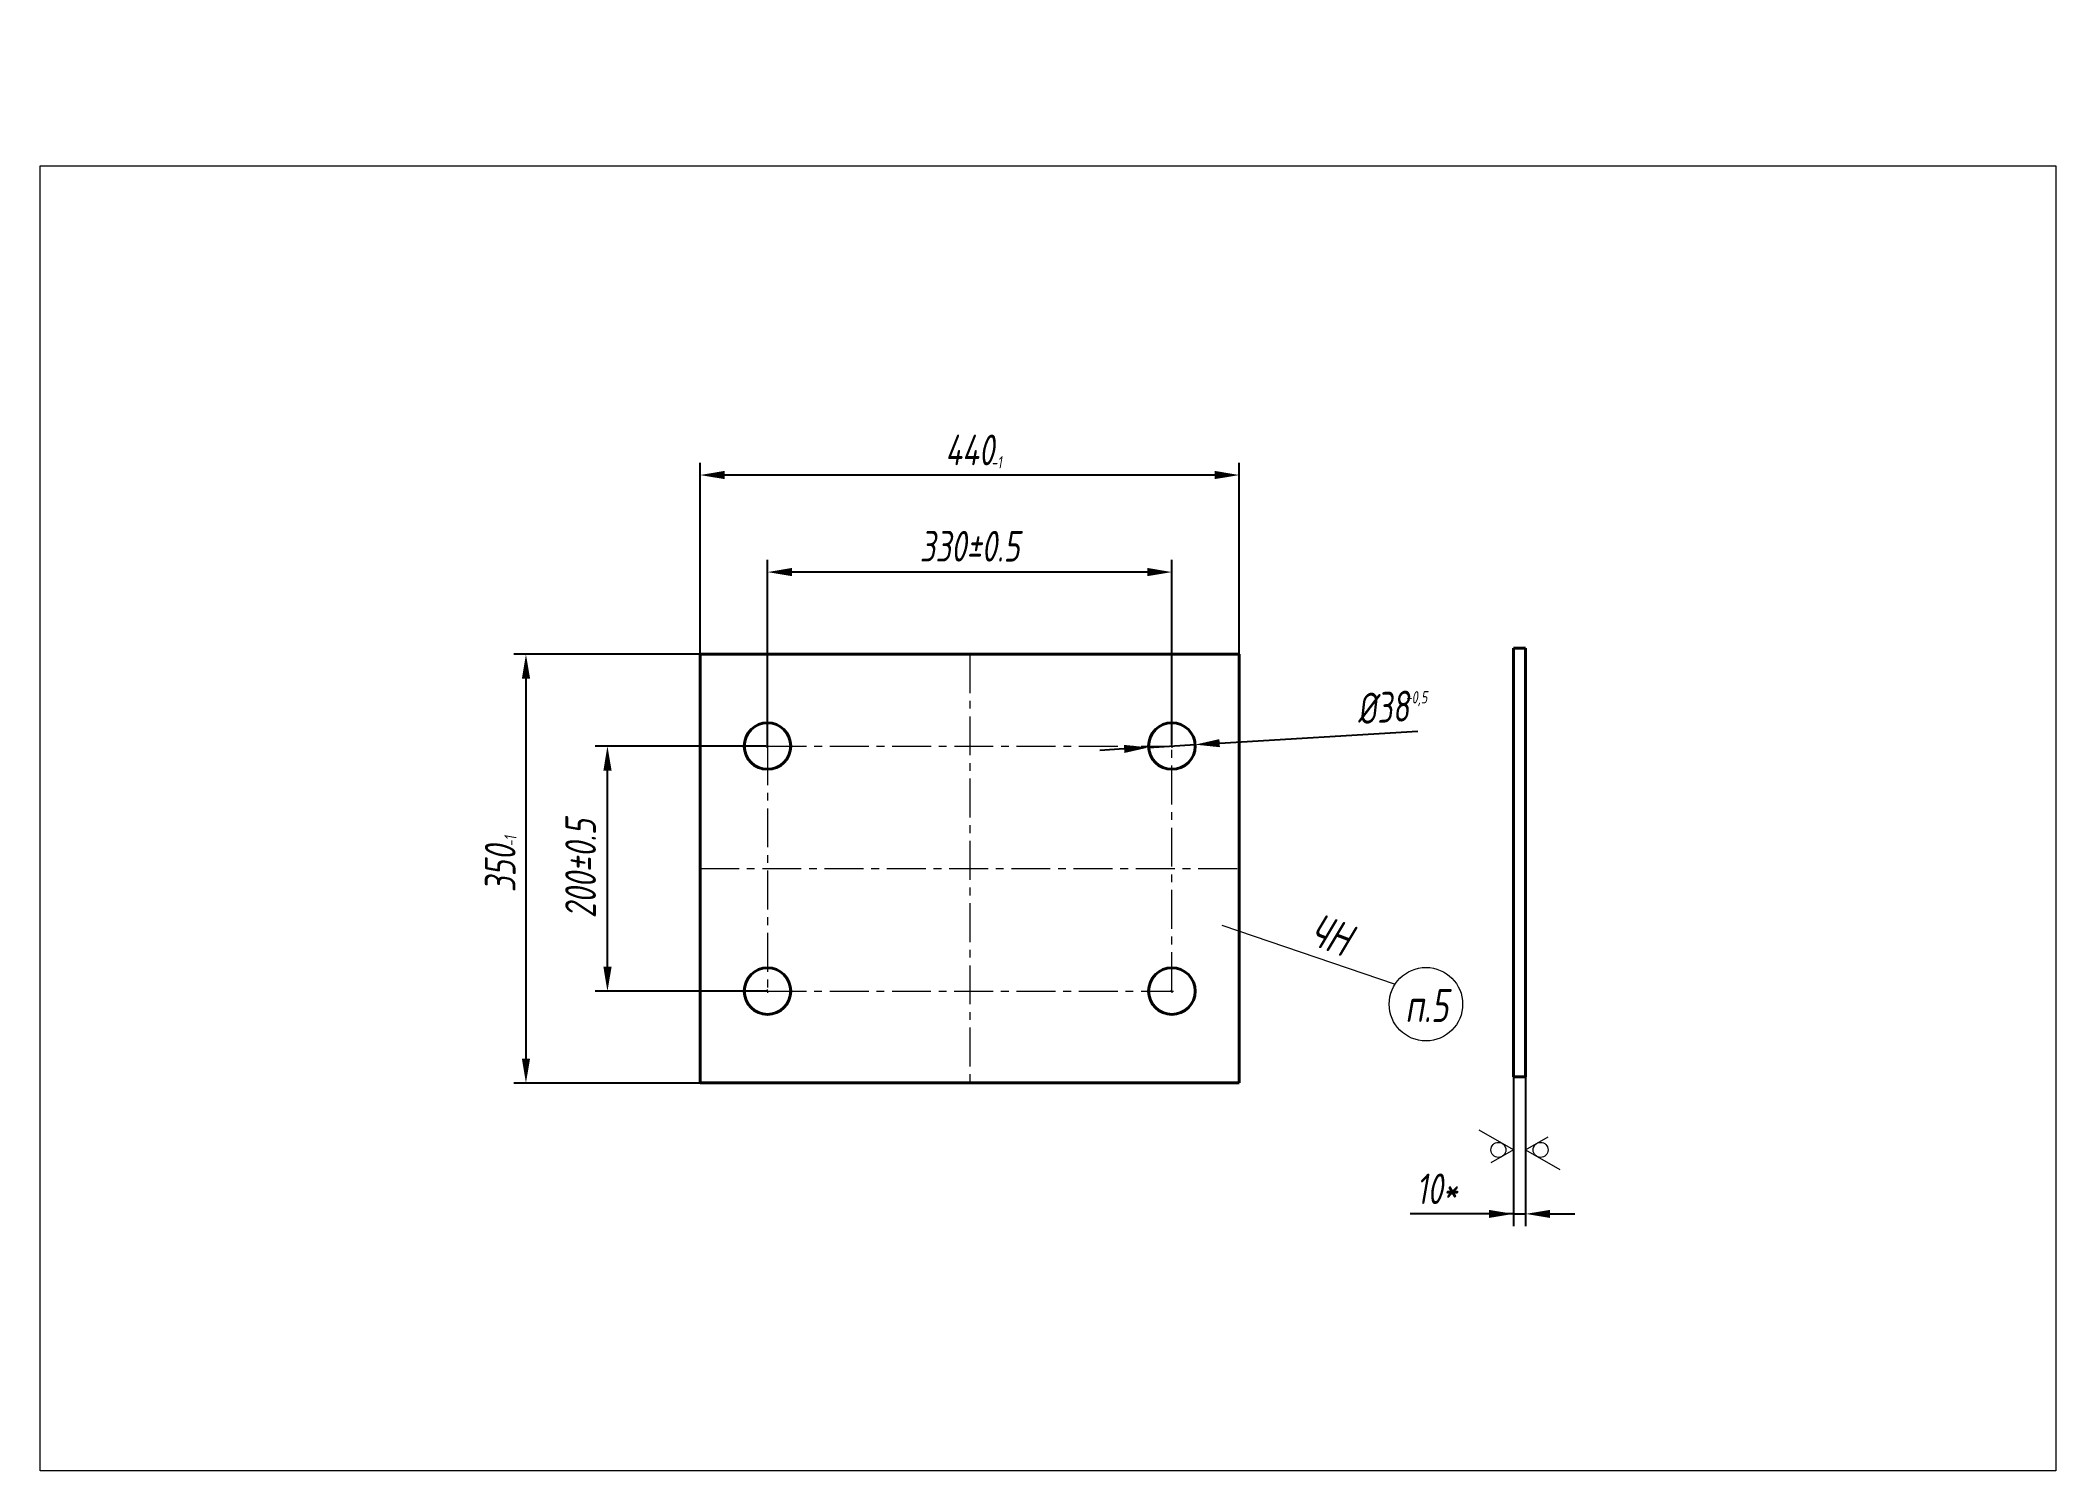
# Model space of a CAD drawing. Header units: millimetres. Extents: x 2336 to 4117, y 14795 to 41339.
# Drawn here: x 2472 to 4117, y 18832 to 20000 of the extents above; entities that cross this region are included whole.
import ezdxf

# ---------------------------------------------------------------- set-up
doc = ezdxf.new("R2010")
doc.units = ezdxf.units.MM
doc.linetypes.add('CENTER', pattern=[50.8, 31.75, -6.35, 6.35, -6.35])
doc.layers.add('РАЗМЕРЫ', color=7, linetype='Continuous', lineweight=18)
doc.styles.get("Standard").update_dxf_attribs({"font": 'simplex.shx', "width": 0.7, "oblique": 10})
doc.dimstyles.new('Stand2', dxfattribs={"dimtxt": 10, "dimasz": 8, "dimexe": 4, "dimexo": 0, "dimgap": 4, "dimtad": 1, "dimdec": 0, "dimzin": 0, "dimdsep": 46, "dimtxsty": 'Standard', "dimcen": 0, "dimadec": 0, "dimazin": 0, "dimtfac": 1, "dimtdec": 0, "dimtmove": 0, "dimatfit": 3, "dimfxl": 0.18, "dimtolj": 1, "dimtzin": 0, "dimarcsym": 0})
doc.dimstyles.new('Stand5', dxfattribs={"dimtxt": 25, "dimasz": 20, "dimexe": 10, "dimexo": 0, "dimgap": 8, "dimtad": 1, "dimdec": 0, "dimzin": 0, "dimdsep": 46, "dimtxsty": 'Standard', "dimcen": 0, "dimadec": 0, "dimazin": 0, "dimtfac": 1, "dimtdec": 0, "dimtmove": 0, "dimatfit": 3, "dimfxl": 0.18, "dimtolj": 1, "dimtzin": 0, "dimarcsym": 0})

msp = doc.modelspace()

# ---------------------------------------------------------------- blocks, each defined once
blk = doc.blocks.new('SW_CENTERMARKSYMBOL_0')
at = {"color": 0, "linetype": 'Continuous', "lineweight": 0}
for p, q in [((-0.4, 0), (-1.4, 0)), ((0, 0), (-0.2, 0)), ((0, 0.4), (0, 1.4)), ((0, 0), (0, 0.2)), ((0, 0), (0, -0.2)), ((0, 0), (0.2, 0)), ((0.4, 0), (1.4, 0)), ((0, -0.4), (0, -1.4))]:
    blk.add_line(p, q, dxfattribs=at)
blk = doc.blocks.new('SW_CENTERMARKSYMBOL_1')
at = {"color": 0, "linetype": 'Continuous', "lineweight": 0}
for p, q in [((-0.4, 0), (-1.4, 0)), ((0, 0), (-0.2, 0)), ((0, 0.4), (0, 1.4)), ((0, 0), (0, 0.2)), ((0, 0), (0, -0.2)), ((0, 0), (0.2, 0)), ((0.4, 0), (1.4, 0)), ((0, -0.4), (0, -1.4))]:
    blk.add_line(p, q, dxfattribs=at)
blk = doc.blocks.new('SW_CENTERMARKSYMBOL_2')
at = {"color": 0, "linetype": 'Continuous', "lineweight": 0}
for p, q in [((-0.4, 0), (-1.4, 0)), ((0, 0), (-0.2, 0)), ((0, 0.4), (0, 1.4)), ((0, 0), (0, 0.2)), ((0, 0), (0, -0.2)), ((0, 0), (0.2, 0)), ((0.4, 0), (1.4, 0)), ((0, -0.4), (0, -1.4))]:
    blk.add_line(p, q, dxfattribs=at)
blk = doc.blocks.new('SW_CENTERMARKSYMBOL_3')
at = {"color": 0, "linetype": 'Continuous', "lineweight": 0}
for p, q in [((-0.4, 0), (-1.4, 0)), ((0, 0), (-0.2, 0)), ((0, 0.4), (0, 1.4)), ((0, 0), (0, 0.2)), ((0, 0), (0, -0.2)), ((0, 0), (0.2, 0)), ((0.4, 0), (1.4, 0)), ((0, -0.4), (0, -1.4))]:
    blk.add_line(p, q, dxfattribs=at)
blk = doc.blocks.new('*D5436')
at = {"layer": 'DEFPOINTS', "color": 0, "lineweight": 18}
for p in [(3010.3, 19644.8), (3010.3, 19498.6), (3450.3, 19498.6)]:
    blk.add_point(p, dxfattribs=at)
at = {"layer": 'РАЗМЕРЫ', "color": 0, "linetype": 'Continuous', "lineweight": -2}
for p, q in [((3010.3, 19498.6), (3010.3, 19654.8)), ((3450.3, 19498.6), (3450.3, 19654.8)), ((3430.3, 19644.8), (3030.3, 19644.8))]:
    blk.add_line(p, q, dxfattribs=at)
at = {"layer": 'РАЗМЕРЫ', "color": 0, "lineweight": 18}
for points in [[(3030.3, 19648.2), (3030.3, 19641.5), (3010.3, 19644.8)], [(3430.3, 19641.5), (3430.3, 19648.2), (3450.3, 19644.8)]]:
    blk.add_solid(points, dxfattribs=at)
at = {"layer": 'РАЗМЕРЫ', "color": 0, "lineweight": 18, "insert": (3230.3, 19665.3), "char_height": 25, "attachment_point": 5}
blk.add_mtext('\\A1;440', dxfattribs=at)
blk = doc.blocks.new('*D5437')
at = {"layer": 'DEFPOINTS', "color": 0, "lineweight": 18}
for p in [(3065.3, 19565.6), (3395.3, 19425), (3065.3, 19422.2)]:
    blk.add_point(p, dxfattribs=at)
at = {"layer": 'РАЗМЕРЫ', "color": 0, "linetype": 'Continuous', "lineweight": -2}
for p, q in [((3065.3, 19422.2), (3065.3, 19575.6)), ((3395.3, 19425), (3395.3, 19575.6)), ((3375.3, 19565.6), (3085.3, 19565.6))]:
    blk.add_line(p, q, dxfattribs=at)
at = {"layer": 'РАЗМЕРЫ', "color": 0, "lineweight": 18}
for points in [[(3085.3, 19569), (3085.3, 19562.3), (3065.3, 19565.6)], [(3375.3, 19562.3), (3375.3, 19569), (3395.3, 19565.6)]]:
    blk.add_solid(points, dxfattribs=at)
at = {"layer": 'РАЗМЕРЫ', "color": 0, "lineweight": 18, "insert": (3230.3, 19586.7), "char_height": 25, "attachment_point": 5}
blk.add_mtext('\\A1;330%%p0.5', dxfattribs=at)
blk = doc.blocks.new('*D5438')
at = {"layer": 'DEFPOINTS', "color": 0, "lineweight": 18}
for p in [(3010.3, 19498.6), (2868.2, 19148.6), (3010.3, 19148.6)]:
    blk.add_point(p, dxfattribs=at)
at = {"layer": 'РАЗМЕРЫ', "color": 0, "linetype": 'Continuous', "lineweight": -2}
for p, q in [((3010.3, 19498.6), (2858.2, 19498.6)), ((2868.2, 19478.6), (2868.2, 19168.6)), ((3010.3, 19148.6), (2858.2, 19148.6))]:
    blk.add_line(p, q, dxfattribs=at)
at = {"layer": 'РАЗМЕРЫ', "color": 0, "lineweight": 18}
for points in [[(2871.6, 19478.6), (2864.9, 19478.6), (2868.2, 19498.6)], [(2864.9, 19168.6), (2871.6, 19168.6), (2868.2, 19148.6)]]:
    blk.add_solid(points, dxfattribs=at)
at = {"layer": 'РАЗМЕРЫ', "color": 0, "lineweight": 18, "insert": (2847.2, 19323.6), "char_height": 25, "attachment_point": 5, "rotation": 90}
blk.add_mtext('\\A1;350', dxfattribs=at)
blk = doc.blocks.new('*D5439')
at = {"layer": 'DEFPOINTS', "color": 0, "lineweight": 18}
for p in [(2934.7, 19423.6), (3063.9, 19423.6), (3065.3, 19223.5)]:
    blk.add_point(p, dxfattribs=at)
at = {"layer": 'РАЗМЕРЫ', "color": 0, "linetype": 'Continuous', "lineweight": -2}
for p, q in [((3063.9, 19423.6), (2924.7, 19423.6)), ((2934.7, 19243.5), (2934.7, 19403.6)), ((3065.3, 19223.5), (2924.7, 19223.5))]:
    blk.add_line(p, q, dxfattribs=at)
at = {"layer": 'РАЗМЕРЫ', "color": 0, "lineweight": 18}
for points in [[(2938.1, 19403.6), (2931.4, 19403.6), (2934.7, 19423.6)], [(2931.4, 19243.5), (2938.1, 19243.5), (2934.7, 19223.5)]]:
    blk.add_solid(points, dxfattribs=at)
at = {"layer": 'РАЗМЕРЫ', "color": 0, "lineweight": 18, "insert": (2912.8, 19323.6), "char_height": 25, "attachment_point": 5, "rotation": 90}
blk.add_mtext('\\A1;200%%p0.5', dxfattribs=at)
blk = doc.blocks.new('*D5440')
at = {"layer": 'РАЗМЕРЫ', "color": 0, "linetype": 'Continuous', "lineweight": -2}
for p, q in [((3376.4, 19422.5), (3414.3, 19424.8)), ((3434.3, 19426), (3596.1, 19435.9)), ((3356.4, 19421.3), (3336.5, 19420.1))]:
    blk.add_line(p, q, dxfattribs=at)
at = {"layer": 'РАЗМЕРЫ', "color": 0, "lineweight": 18}
for points in [[(3356.6, 19418), (3356.2, 19424.6), (3376.4, 19422.5)], [(3434.1, 19429.3), (3434.5, 19422.7), (3414.3, 19424.8)]]:
    blk.add_solid(points, dxfattribs=at)
at = {"layer": 'РАЗМЕРЫ', "color": 0, "lineweight": 18, "insert": (3567.6, 19455.2), "char_height": 25, "attachment_point": 5, "rotation": 3.4845}
blk.add_mtext('\\A1;%%c38', dxfattribs=at)
blk = doc.blocks.new('*D5441')
at = {"layer": 'DEFPOINTS', "color": 0, "lineweight": 18}
for p in [(3376.6, 19558.4), (3766.6, 19558.4), (3766.6, 19189.8)]:
    blk.add_point(p, dxfattribs=at)
at = {"layer": 'РАЗМЕРЫ', "color": 0, "lineweight": 18, "insert": (3603.3, 19211.9), "char_height": 27, "attachment_point": 5}
blk.add_mtext('\\A1;п.5', dxfattribs=at)
blk = doc.blocks.new('_NONE')
blk = doc.blocks.new('*D5442')
at = {"layer": 'DEFPOINTS', "color": 0, "lineweight": 18}
for p in [(3430.3, 19688.9), (3794.7, 19550), (3659.6, 19195.5)]:
    blk.add_point(p, dxfattribs=at)
at = {"layer": 'РАЗМЕРЫ', "color": 0, "lineweight": 18, "insert": (3525.2, 19269.7), "char_height": 27, "attachment_point": 5, "rotation": 339.135}
blk.add_mtext('\\A1;ЧН', dxfattribs=at)
blk = doc.blocks.new('*D5443')
at = {"layer": 'DEFPOINTS', "color": 0, "lineweight": 18}
for p in [(3147.5, 19999.6), (3537.5, 19999.6), (3537.5, 19646.2)]:
    blk.add_point(p, dxfattribs=at)
at = {"layer": 'РАЗМЕРЫ', "color": 0, "lineweight": 18, "insert": (3252.2, 19655.2), "char_height": 10, "attachment_point": 5}
blk.add_mtext('\\A1;-1', dxfattribs=at)
blk = doc.blocks.new('*D5444')
at = {"layer": 'DEFPOINTS', "color": 0, "lineweight": 18}
for p in [(2481.5, 19545.2), (2864.6, 19545.2), (2481.5, 19155.2)]:
    blk.add_point(p, dxfattribs=at)
at = {"layer": 'РАЗМЕРЫ', "color": 0, "lineweight": 18, "insert": (2855.6, 19345.9), "char_height": 10, "attachment_point": 5, "rotation": 90}
blk.add_mtext('\\A1;-1', dxfattribs=at)
blk = doc.blocks.new('*D5445')
at = {"layer": 'DEFPOINTS', "color": 0, "lineweight": 18}
for p in [(3399.1, 19799.6), (3789.1, 19799.6), (3789.1, 19452.3)]:
    blk.add_point(p, dxfattribs=at)
at = {"layer": 'РАЗМЕРЫ', "color": 0, "lineweight": 18, "insert": (3594.9, 19462.3), "char_height": 10, "attachment_point": 5}
blk.add_mtext('\\A1;+0,5', dxfattribs=at)
blk = doc.blocks.new('*D5448')
at = {"layer": 'DEFPOINTS', "color": 0, "lineweight": 18}
for p in [(3674, 19154.4), (3684, 19154.4), (3684, 19041.8)]:
    blk.add_point(p, dxfattribs=at)
at = {"layer": 'РАЗМЕРЫ', "color": 0, "linetype": 'Continuous', "lineweight": -2}
for p, q in [((3674, 19154.4), (3674, 19031.8)), ((3684, 19154.4), (3684, 19031.8)), ((3674, 19041.8), (3589.7, 19041.8)), ((3674, 19041.8), (3589.7, 19041.8)), ((3654, 19041.8), (3634, 19041.8)), ((3674, 19041.8), (3684, 19041.8)), ((3704, 19041.8), (3724, 19041.8))]:
    blk.add_line(p, q, dxfattribs=at)
at = {"layer": 'РАЗМЕРЫ', "color": 0, "lineweight": 18}
for points in [[(3654, 19038.5), (3654, 19045.1), (3674, 19041.8)], [(3704, 19045.1), (3704, 19038.5), (3684, 19041.8)]]:
    blk.add_solid(points, dxfattribs=at)
at = {"layer": 'РАЗМЕРЫ', "color": 0, "lineweight": 18, "insert": (3611.7, 19062.3), "char_height": 25, "attachment_point": 5}
blk.add_mtext('\\A1;10*', dxfattribs=at)

# ---------------------------------------------------------------- dimensions: what is measured, and where the dimension line sits
at = {"layer": 'РАЗМЕРЫ', "color": 0, "linetype": 'Continuous', "lineweight": 18}
for base, p1, p2, text, dimstyle, override, picture, middle in [((3537.53, 19646.19), (3147.53, 19999.63), (3537.53, 19999.63), '-1', 'Stand2', {"dimzin": 12, "dimblk1": 'NONE', "dimblk2": 'NONE', "dimsah": 1, "dimse1": 1, "dimse2": 1, "dimsd1": 1, "dimsd2": 1, "dimtofl": 0}, '*D5443', (3252.22, 19646.19)), ((3789.1, 19452.29), (3399.1, 19799.64), (3789.1, 19799.64), '+0,5', 'Stand2', {"dimzin": 12, "dimblk1": 'NONE', "dimblk2": 'NONE', "dimsah": 1, "dimse1": 1, "dimse2": 1, "dimsd1": 1, "dimsd2": 1, "dimtofl": 0}, '*D5445', (3594.87, 19452.29)), ((3766.62, 19189.85), (3376.62, 19558.44), (3766.62, 19558.44), 'п.5', 'Stand5', {"dimtxt": 27, "dimblk1": 'NONE', "dimblk2": 'NONE', "dimsah": 1, "dimse1": 1, "dimse2": 1, "dimsd1": 1, "dimsd2": 1}, '*D5441', (3603.25, 19189.85))]:
    dim = msp.add_linear_dim(base=base, p1=p1, p2=p2, text=text, dimstyle=dimstyle, override=override, dxfattribs=at)
    dim.commit()
    dim.dimension.update_dxf_attribs({"geometry": picture, "text_midpoint": middle, "dimtype": 160})
for base, p1, p2, angle, text, dimstyle, override, picture, middle in [((3659.57, 19195.51), (3430.25, 19688.89), (3794.68, 19549.99), 339.13502, 'ЧН', 'Stand5', {"dimtxt": 27, "dimblk1": 'NONE', "dimblk2": 'NONE', "dimsah": 1, "dimse1": 1, "dimse2": 1, "dimsd1": 1, "dimsd2": 1}, '*D5442', (3517.52, 19249.65)), ((2864.64, 19545.17), (2481.47, 19155.17), (2481.47, 19545.17), 90, '-1', 'Stand2', {"dimse1": 1, "dimse2": 1, "dimsd1": 1, "dimsd2": 1}, '*D5444', (2864.64, 19345.92))]:
    dim = msp.add_linear_dim(base=base, p1=p1, p2=p2, angle=angle, text=text, dimstyle=dimstyle, override=override, dxfattribs=at)
    dim.commit()
    dim.dimension.update_dxf_attribs({"geometry": picture, "text_midpoint": middle, "dimtype": 160})
at = {"layer": 'РАЗМЕРЫ', "linetype": 'Continuous', "lineweight": 18}
dim = msp.add_linear_dim(base=(3010.34, 19644.83), p1=(3450.34, 19498.65), p2=(3010.34, 19498.65), angle=180, dimstyle='Stand5', dxfattribs=at)
dim.commit()
dim.dimension.update_dxf_attribs({"geometry": '*D5436', "text_midpoint": (3230.34, 19644.83), "dimtype": 160})
dim = msp.add_linear_dim(base=(3065.34, 19565.65), p1=(3395.34, 19425.05), p2=(3065.34, 19422.25), text='330%%p0.5', dimstyle='Stand5', dxfattribs=at)
dim.commit()
dim.dimension.update_dxf_attribs({"geometry": '*D5437', "text_midpoint": (3230.34, 19586.67)})
dim = msp.add_linear_dim(base=(2868.22, 19148.65), p1=(3010.34, 19498.65), p2=(3010.34, 19148.65), angle=270, dimstyle='Stand5', dxfattribs=at)
dim.commit()
dim.dimension.update_dxf_attribs({"geometry": '*D5438', "text_midpoint": (2847.2, 19323.65)})
dim = msp.add_diameter_dim_2p(p1=(3376.38, 19422.49), p2=(3414.31, 19424.8), dimstyle='Stand5', dxfattribs=at)
dim.commit()
dim.dimension.update_dxf_attribs({"geometry": '*D5440', "text_midpoint": (3568.88, 19434.22), "dimtype": 163})
dim = msp.add_linear_dim(base=(2934.74, 19423.65), p1=(3065.34, 19223.55), p2=(3063.94, 19423.65), angle=90, text='200%%p0.5', dimstyle='Stand5', dxfattribs=at)
dim.commit()
dim.dimension.update_dxf_attribs({"geometry": '*D5439', "text_midpoint": (2912.76, 19323.6)})
dim = msp.add_linear_dim(base=(3683.97, 19041.8), p1=(3673.97, 19154.35), p2=(3683.97, 19154.35), text='10*', dimstyle='Stand5', dxfattribs=at)
dim.commit()
dim.dimension.update_dxf_attribs({"geometry": '*D5448', "text_midpoint": (3611.7, 19041.8), "dimtype": 160})

# ---------------------------------------------------------------- linework, layer by layer
at = {"color": 7, "linetype": 'Continuous', "lineweight": 40}
for p, q in [((3010.34, 19498.65), (3010.34, 19148.65)), ((3450.34, 19498.65), (3010.34, 19498.65)), ((3450.34, 19148.65), (3450.34, 19498.65)), ((3673.97, 19153.65), (3673.97, 19503.65)), ((3673.97, 19503.65), (3683.97, 19503.65)), ((3683.97, 19153.65), (3683.97, 19503.65)), ((3010.34, 19148.65), (3450.34, 19148.65)), ((3673.97, 19153.65), (3683.97, 19153.65))]:
    msp.add_line(p, q, dxfattribs=at)
for centre in [(3065.34, 19423.65), (3395.34, 19423.65), (3065.34, 19223.65), (3395.34, 19223.65)]:
    msp.add_circle(centre, 19, dxfattribs=at)
at = {"layer": 'РАЗМЕРЫ', "linetype": 'CENTER', "lineweight": 18}
for p, q in [((3230.34, 19498.65), (3230.34, 19148.65)), ((3065.34, 19423.55), (3065.34, 19223.65)), ((3065.44, 19423.65), (3395.34, 19423.65)), ((3395.34, 19223.65), (3395.34, 19423.65)), ((3010.34, 19323.65), (3450.34, 19323.65)), ((3065.34, 19223.65), (3395.34, 19223.65))]:
    msp.add_line(p, q, dxfattribs=at)
at = {"layer": 'РАЗМЕРЫ', "linetype": 'Continuous', "lineweight": 18}
msp.add_line((3436.02, 19277.5), (3577.44, 19229.18), dxfattribs=at)
at = {"layer": 'РАЗМЕРЫ', "color": 0, "lineweight": 18}
for p, q in [((3673.97, 19094.07), (3645.98, 19110.23)), ((3673.97, 19094.07), (3655.68, 19083.52)), ((3683.97, 19094.07), (3702.26, 19104.63)), ((3683.97, 19094.07), (3711.96, 19077.92))]:
    msp.add_line(p, q, dxfattribs=at)
msp.add_lwpolyline([(2471.91, 19897.08), (4116.53, 19897.08), (4116.53, 18832.22), (2471.91, 18832.22)], close=True, dxfattribs=at)
at = {"layer": 'РАЗМЕРЫ', "linetype": 'Continuous', "lineweight": 18}
for centre, radius in [((3602.63, 19212.96), 29.97), ((3661.78, 19094.07), 6.1), ((3696.16, 19094.07), 6.1)]:
    msp.add_circle(centre, radius, dxfattribs=at)

# ---------------------------------------------------------------- block references
at = {"color": 7, "linetype": 'Continuous', "lineweight": 40}
for name, p in [('SW_CENTERMARKSYMBOL_0', (3065.34, 19423.65)), ('SW_CENTERMARKSYMBOL_1', (3395.34, 19423.65)), ('SW_CENTERMARKSYMBOL_3', (3065.34, 19223.65)), ('SW_CENTERMARKSYMBOL_2', (3395.34, 19223.65))]:
    msp.add_blockref(name, p, dxfattribs=at)

msp.set_redraw_order([(e.dxf.handle, doc.entitydb.next_handle()) for e in msp.query("TEXT MTEXT ATTDEF DIMENSION ARC_DIMENSION")])  # texts and dimensions are drawn at this point

doc.saveas('drawing.dxf')
